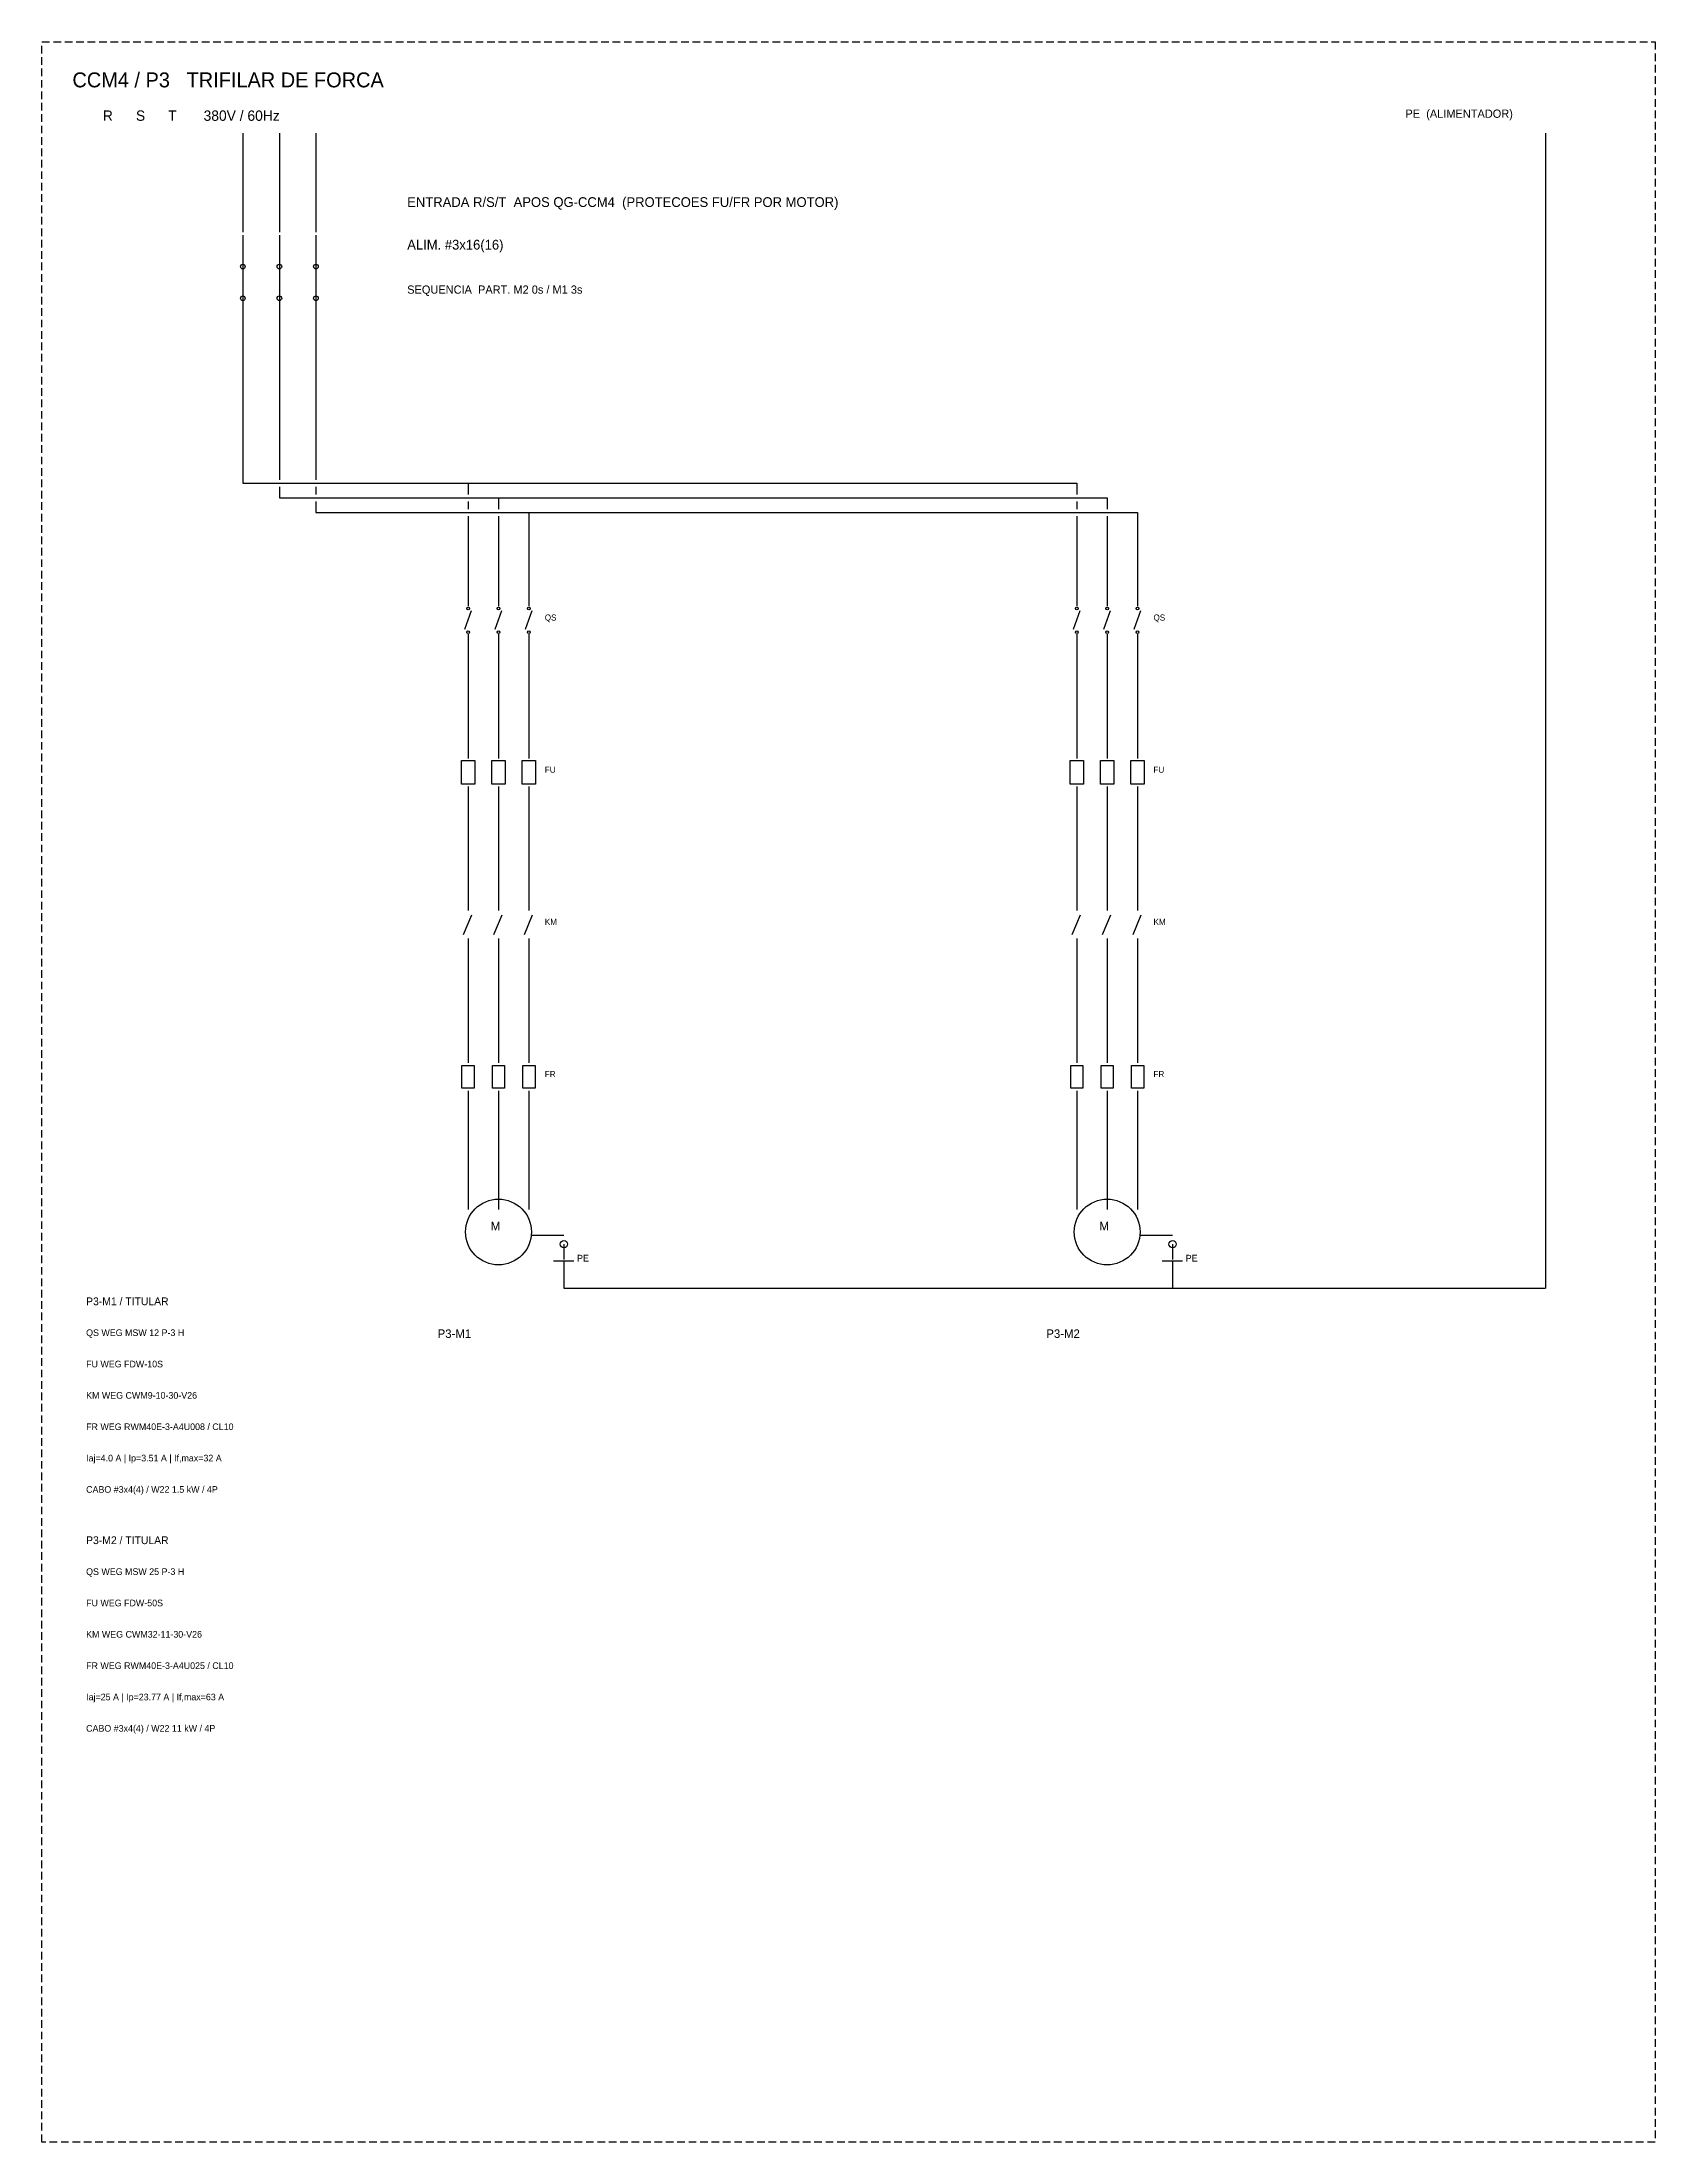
# Model space of a CAD drawing. Extents: x -646 to 641, y -554 to 322.
# Drawn here: x -210.7 to -157.7, y -253 to -184 of the extents above; entities that cross this region are included whole.
import ezdxf

# ---------------------------------------------------------------- set-up
doc = ezdxf.new("R2010")
doc.units = 0
doc.header["$MEASUREMENT"] = 0
doc.linetypes.add('HIDDEN', pattern=[0.375, 0.25, -0.125])
doc.layers.add('_ELT_UNIFILAR_PROC_TEXTO', color=1, linetype='Continuous')
doc.layers.add('ELET_TRIFILAR_TEXTO', color=4, linetype='Continuous')
doc.layers.add('ELET_TRIFILAR_DESENHO', color=5, linetype='Continuous', plot=False)

msp = doc.modelspace()

# ---------------------------------------------------------------- texts
at = {"layer": '_ELT_UNIFILAR_PROC_TEXTO', "attachment_point": 1}
for s, insert, char_height in [('P3-M1 / TITULAR', (-209.25, -225.25), 0.255), ('P3-M1', (-197.7, -226.3), 0.28), ('P3-M2', (-177.7, -226.3), 0.28), ('P3-M2 / TITULAR', (-209.25, -233.1), 0.255)]:
    msp.add_mtext(s, dxfattribs=dict(at, insert=insert, char_height=char_height))
at = {"layer": 'ELET_TRIFILAR_TEXTO', "attachment_point": 1}
for s, insert, char_height in [('CCM4 / P3   TRIFILAR DE FORCA', (-209.7, -185), 0.49), ('R      S      T       380V / 60Hz', (-208.7, -186.25), 0.34), ('PE  (ALIMENTADOR)', (-165.9, -186.22), 0.27), ('ENTRADA R/S/T  APOS QG-CCM4  (PROTECOES FU/FR POR MOTOR)', (-198.7, -189.1), 0.32), ('ALIM. #3x16(16)', (-198.7, -190.5), 0.32), ('SEQUENCIA  PART. M2 0s / M1 3s', (-198.7, -192), 0.27), ('QS', (-194.18, -202.81), 0.2), ('QS', (-174.18, -202.81), 0.2), ('FU', (-194.18, -207.81), 0.2), ('FU', (-174.18, -207.81), 0.2), ('KM', (-194.18, -212.81), 0.2), ('KM', (-174.18, -212.81), 0.2), ('FR', (-194.18, -217.81), 0.2), ('FR', (-174.18, -217.81), 0.2), ('M', (-195.96, -222.76), 0.29), ('M', (-175.96, -222.76), 0.29), ('PE', (-193.12, -223.85), 0.22), ('PE', (-173.12, -223.85), 0.22), ('QS WEG MSW 12 P-3 H', (-209.25, -226.3), 0.218), ('FU WEG FDW-10S', (-209.25, -227.33), 0.218), ('KM WEG CWM9-10-30-V26', (-209.25, -228.36), 0.218), ('FR WEG RWM40E-3-A4U008 / CL10', (-209.25, -229.39), 0.218), ('Iaj=4.0 A | Ip=3.51 A | If,max=32 A', (-209.25, -230.42), 0.218), ('CABO #3x4(4) / W22 1.5 kW / 4P', (-209.25, -231.45), 0.218), ('QS WEG MSW 25 P-3 H', (-209.25, -234.15), 0.218), ('FU WEG FDW-50S', (-209.25, -235.18), 0.218), ('KM WEG CWM32-11-30-V26', (-209.25, -236.21), 0.218), ('FR WEG RWM40E-3-A4U025 / CL10', (-209.25, -237.24), 0.218), ('Iaj=25 A | Ip=23.77 A | If,max=63 A', (-209.25, -238.27), 0.218), ('CABO #3x4(4) / W22 11 kW / 4P', (-209.25, -239.3), 0.218)]:
    msp.add_mtext(s, dxfattribs=dict(at, insert=insert, char_height=char_height))

# ---------------------------------------------------------------- linework, layer by layer
at = {"layer": 'ELET_TRIFILAR_DESENHO'}
for p, q in [((-204.1, -187), (-204.1, -190.25)), ((-202.9, -187), (-202.9, -190.25)), ((-201.7, -187), (-201.7, -190.25)), ((-161.3, -187), (-161.3, -224.95)), ((-204.1, -190.35), (-204.1, -191.29)), ((-202.9, -190.35), (-202.9, -191.29)), ((-201.7, -190.35), (-201.7, -191.29)), ((-204.1, -191.29), (-204.1, -192.51)), ((-202.9, -191.29), (-202.9, -192.51)), ((-201.7, -191.29), (-201.7, -192.51)), ((-204.1, -192.51), (-204.1, -193.45)), ((-202.9, -192.51), (-202.9, -193.45)), ((-201.7, -192.51), (-201.7, -193.45)), ((-204.1, -193.45), (-204.1, -198.5)), ((-202.9, -193.45), (-202.9, -198.385)), ((-201.7, -193.45), (-201.7, -198.385)), ((-204.1, -198.5), (-176.7, -198.5)), ((-202.9, -198.615), (-202.9, -198.98)), ((-201.7, -198.615), (-201.7, -198.865)), ((-196.7, -198.5), (-196.7, -198.865)), ((-176.7, -198.5), (-176.7, -198.865)), ((-202.9, -198.98), (-175.7, -198.98)), ((-201.7, -199.095), (-201.7, -199.46)), ((-196.7, -199.095), (-196.7, -199.345)), ((-195.7, -198.98), (-195.7, -199.345)), ((-176.7, -199.095), (-176.7, -199.345)), ((-175.7, -198.98), (-175.7, -199.345)), ((-201.7, -199.46), (-174.7, -199.46)), ((-196.7, -199.575), (-196.7, -200.4)), ((-195.7, -199.575), (-195.7, -200.4)), ((-194.7, -199.46), (-194.7, -200.4)), ((-176.7, -199.575), (-176.7, -200.4)), ((-175.7, -199.575), (-175.7, -200.4)), ((-174.7, -199.46), (-174.7, -200.4)), ((-196.7, -200.4), (-196.7, -201.68)), ((-195.7, -200.4), (-195.7, -201.68)), ((-194.7, -200.4), (-194.7, -201.68)), ((-176.7, -200.4), (-176.7, -201.68)), ((-175.7, -200.4), (-175.7, -201.68)), ((-174.7, -200.4), (-174.7, -201.68)), ((-196.7, -201.68), (-196.7, -202.54)), ((-195.7, -201.68), (-195.7, -202.54)), ((-194.7, -201.68), (-194.7, -202.54)), ((-176.7, -201.68), (-176.7, -202.54)), ((-175.7, -201.68), (-175.7, -202.54)), ((-174.7, -201.68), (-174.7, -202.54)), ((-196.81, -203.29), (-196.59, -202.68)), ((-195.81, -203.29), (-195.59, -202.68)), ((-194.81, -203.29), (-194.59, -202.68)), ((-176.81, -203.29), (-176.59, -202.68)), ((-175.81, -203.29), (-175.59, -202.68)), ((-174.81, -203.29), (-174.59, -202.68)), ((-196.7, -203.46), (-196.7, -204.32)), ((-195.7, -203.46), (-195.7, -204.32)), ((-194.7, -203.46), (-194.7, -204.32)), ((-176.7, -203.46), (-176.7, -204.32)), ((-175.7, -203.46), (-175.7, -204.32)), ((-174.7, -203.46), (-174.7, -204.32)), ((-196.7, -204.32), (-196.7, -206.68)), ((-195.7, -204.32), (-195.7, -206.68)), ((-194.7, -204.32), (-194.7, -206.68)), ((-176.7, -204.32), (-176.7, -206.68)), ((-175.7, -204.32), (-175.7, -206.68)), ((-174.7, -204.32), (-174.7, -206.68)), ((-196.7, -206.68), (-196.7, -207.54)), ((-195.7, -206.68), (-195.7, -207.54)), ((-194.7, -206.68), (-194.7, -207.54)), ((-176.7, -206.68), (-176.7, -207.54)), ((-175.7, -206.68), (-175.7, -207.54)), ((-174.7, -206.68), (-174.7, -207.54)), ((-196.7, -208.46), (-196.7, -209.32)), ((-195.7, -208.46), (-195.7, -209.32)), ((-194.7, -208.46), (-194.7, -209.32)), ((-176.7, -208.46), (-176.7, -209.32)), ((-175.7, -208.46), (-175.7, -209.32)), ((-174.7, -208.46), (-174.7, -209.32)), ((-196.7, -209.32), (-196.7, -211.68)), ((-195.7, -209.32), (-195.7, -211.68)), ((-194.7, -209.32), (-194.7, -211.68)), ((-176.7, -209.32), (-176.7, -211.68)), ((-175.7, -209.32), (-175.7, -211.68)), ((-174.7, -209.32), (-174.7, -211.68)), ((-196.7, -211.68), (-196.7, -212.54)), ((-195.7, -211.68), (-195.7, -212.54)), ((-194.7, -211.68), (-194.7, -212.54)), ((-176.7, -211.68), (-176.7, -212.54)), ((-175.7, -211.68), (-175.7, -212.54)), ((-174.7, -211.68), (-174.7, -212.54)), ((-196.85, -213.33), (-196.58, -212.68)), ((-195.85, -213.33), (-195.58, -212.68)), ((-194.85, -213.33), (-194.58, -212.68)), ((-176.85, -213.33), (-176.58, -212.68)), ((-175.85, -213.33), (-175.58, -212.68)), ((-174.85, -213.33), (-174.58, -212.68)), ((-196.7, -213.46), (-196.7, -214.32)), ((-195.7, -213.46), (-195.7, -214.32)), ((-194.7, -213.46), (-194.7, -214.32)), ((-176.7, -213.46), (-176.7, -214.32)), ((-175.7, -213.46), (-175.7, -214.32)), ((-174.7, -213.46), (-174.7, -214.32)), ((-196.7, -214.32), (-196.7, -216.68)), ((-195.7, -214.32), (-195.7, -216.68)), ((-194.7, -214.32), (-194.7, -216.68)), ((-176.7, -214.32), (-176.7, -216.68)), ((-175.7, -214.32), (-175.7, -216.68)), ((-174.7, -214.32), (-174.7, -216.68)), ((-196.7, -216.68), (-196.7, -217.54)), ((-195.7, -216.68), (-195.7, -217.54)), ((-194.7, -216.68), (-194.7, -217.54)), ((-176.7, -216.68), (-176.7, -217.54)), ((-175.7, -216.68), (-175.7, -217.54)), ((-174.7, -216.68), (-174.7, -217.54)), ((-196.7, -218.46), (-196.7, -219.32)), ((-195.7, -218.46), (-195.7, -219.32)), ((-194.7, -218.46), (-194.7, -219.32)), ((-176.7, -218.46), (-176.7, -219.32)), ((-175.7, -218.46), (-175.7, -219.32)), ((-174.7, -218.46), (-174.7, -219.32)), ((-196.7, -219.32), (-196.7, -221)), ((-195.7, -219.32), (-195.7, -221)), ((-194.7, -219.32), (-194.7, -221)), ((-176.7, -219.32), (-176.7, -221)), ((-175.7, -219.32), (-175.7, -221)), ((-174.7, -219.32), (-174.7, -221)), ((-196.7, -221), (-196.7, -222.36)), ((-195.7, -221), (-195.7, -222.36)), ((-194.7, -221), (-194.7, -222.36)), ((-176.7, -221), (-176.7, -222.36)), ((-175.7, -221), (-175.7, -222.36)), ((-174.7, -221), (-174.7, -222.36)), ((-194.62, -223.2), (-193.55, -223.2)), ((-193.55, -223.5), (-193.55, -224)), ((-174.62, -223.2), (-173.55, -223.2)), ((-173.55, -223.5), (-173.55, -224)), ((-193.89, -224.05), (-193.22, -224.05)), ((-193.55, -224.05), (-193.55, -224.95)), ((-173.89, -224.05), (-173.22, -224.05)), ((-173.55, -224.05), (-173.55, -224.95)), ((-193.55, -224.95), (-161.3, -224.95))]:
    msp.add_line(p, q, dxfattribs=at)
at = {"layer": 'ELET_TRIFILAR_DESENHO', "linetype": 'HIDDEN'}
msp.add_lwpolyline([(-210.7, -184), (-157.7, -184), (-157.7, -253), (-210.7, -253)], close=True, dxfattribs=at)
at = {"layer": 'ELET_TRIFILAR_DESENHO'}
for points in [[(-196.92, -207.61), (-196.48, -207.61), (-196.48, -208.39), (-196.92, -208.39)], [(-195.92, -207.61), (-195.48, -207.61), (-195.48, -208.39), (-195.92, -208.39)], [(-194.92, -207.61), (-194.48, -207.61), (-194.48, -208.39), (-194.92, -208.39)], [(-176.92, -207.61), (-176.48, -207.61), (-176.48, -208.39), (-176.92, -208.39)], [(-175.92, -207.61), (-175.48, -207.61), (-175.48, -208.39), (-175.92, -208.39)], [(-174.92, -207.61), (-174.48, -207.61), (-174.48, -208.39), (-174.92, -208.39)], [(-196.9, -217.63), (-196.5, -217.63), (-196.5, -218.37), (-196.9, -218.37)], [(-195.9, -217.63), (-195.5, -217.63), (-195.5, -218.37), (-195.9, -218.37)], [(-194.9, -217.63), (-194.5, -217.63), (-194.5, -218.37), (-194.9, -218.37)], [(-176.9, -217.63), (-176.5, -217.63), (-176.5, -218.37), (-176.9, -218.37)], [(-175.9, -217.63), (-175.5, -217.63), (-175.5, -218.37), (-175.9, -218.37)], [(-174.9, -217.63), (-174.5, -217.63), (-174.5, -218.37), (-174.9, -218.37)]]:
    msp.add_lwpolyline(points, close=True, dxfattribs=at)
for centre, radius in [((-204.1, -191.38), 0.075), ((-202.9, -191.38), 0.075), ((-201.7, -191.38), 0.075), ((-204.1, -192.42), 0.075), ((-202.9, -192.42), 0.075), ((-201.7, -192.42), 0.075), ((-196.7, -202.61), 0.045), ((-195.7, -202.61), 0.045), ((-194.7, -202.61), 0.045), ((-176.7, -202.61), 0.045), ((-175.7, -202.61), 0.045), ((-174.7, -202.61), 0.045), ((-196.7, -203.39), 0.045), ((-195.7, -203.39), 0.045), ((-194.7, -203.39), 0.045), ((-176.7, -203.39), 0.045), ((-175.7, -203.39), 0.045), ((-174.7, -203.39), 0.045), ((-195.7, -223.1), 1.08), ((-175.7, -223.1), 1.08), ((-193.55, -223.5), 0.12), ((-173.55, -223.5), 0.12)]:
    msp.add_circle(centre, radius, dxfattribs=at)

msp.set_redraw_order([(e.dxf.handle, doc.entitydb.next_handle()) for e in msp.query("TEXT MTEXT ATTDEF DIMENSION ARC_DIMENSION")])  # texts and dimensions are drawn at this point

doc.saveas('drawing.dxf')
